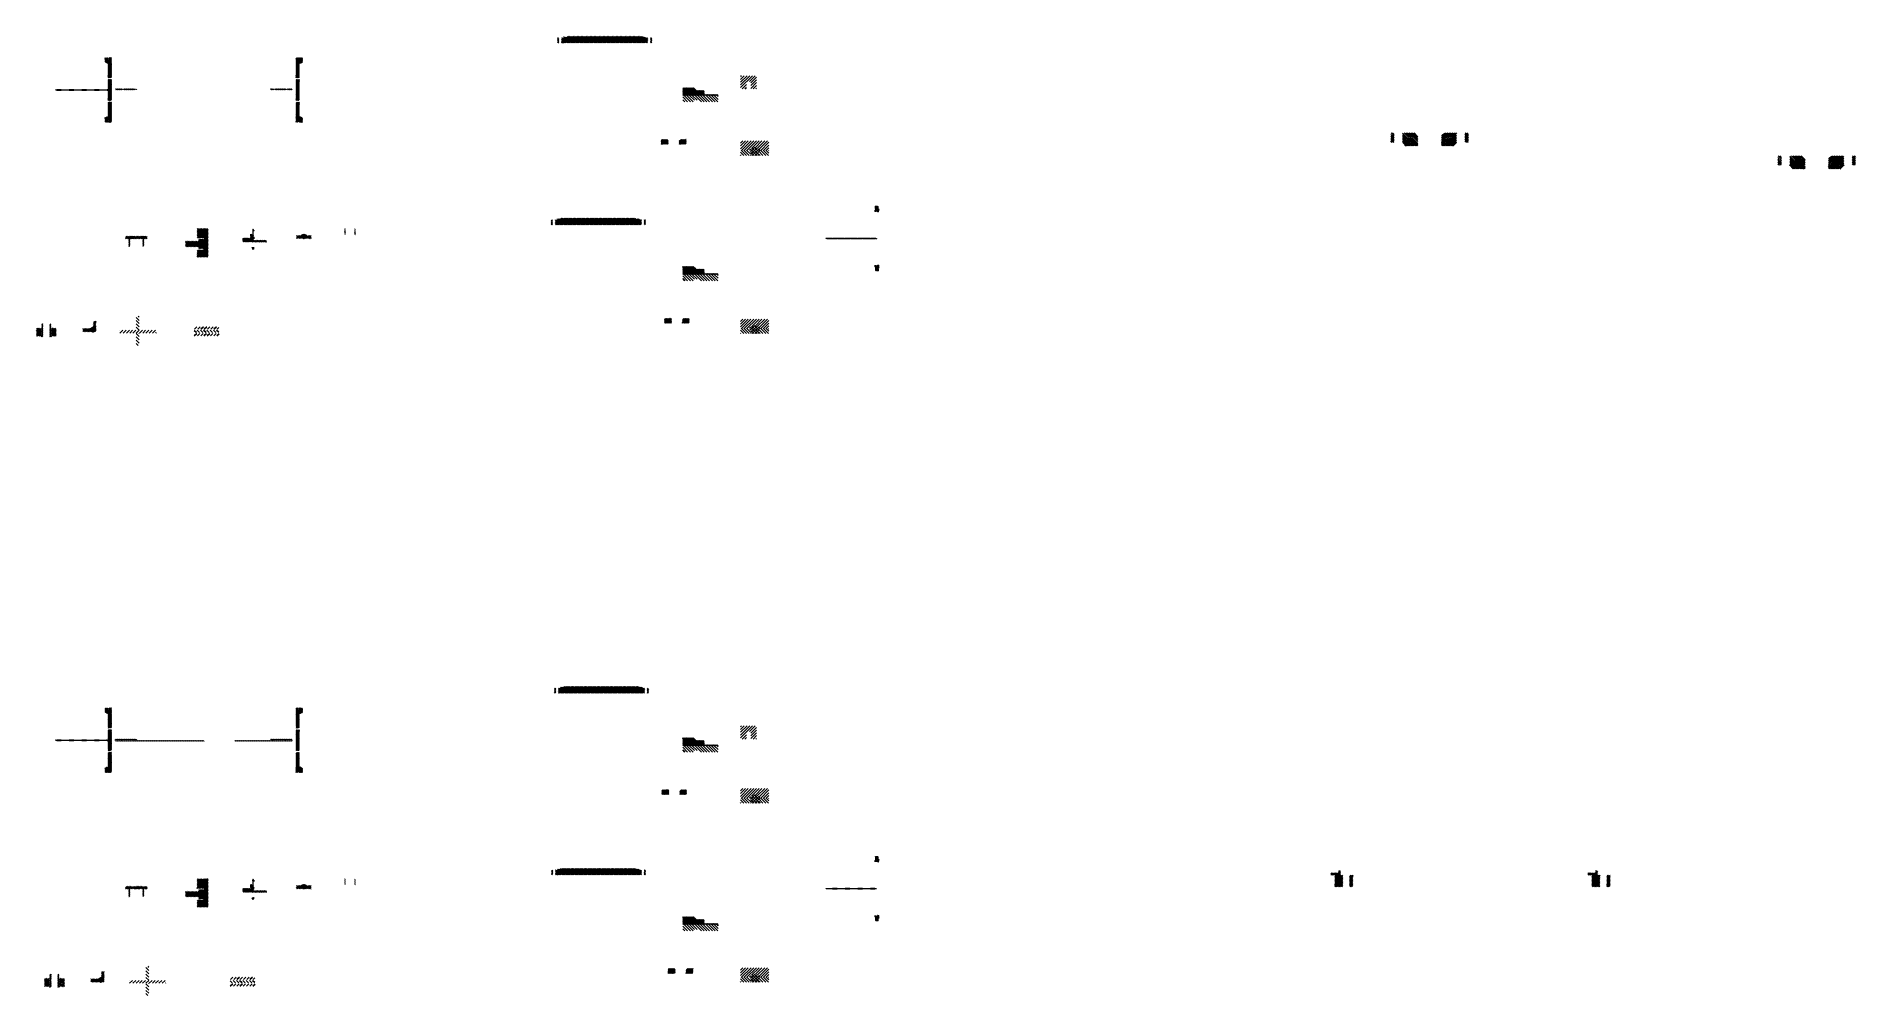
# Model space of a CAD drawing. Extents: x -7284 to 7863, y -3829 to 2899.
# Drawn here: x -735 to 2236, y -1171 to 395 of the extents above; entities that cross this region are included whole.
import ezdxf

# ---------------------------------------------------------------- set-up
doc = ezdxf.new("R2010")
doc.units = 0
doc.header["$LTSCALE"] = 30
for name, color, linetype in [('1', 1, 'CONTINUOUS'), ('5剖面线层', 2, 'CONTINUOUS'), ('hatch', 6, 'CONTINUOUS'), ('剖面线', 6, 'CONTINUOUS')]:
    doc.layers.add(name, color=color, linetype=linetype)
pattern_1 = [(135, (-25513.7119, 2609.71595), (-0.397747564, -0.397747564), [])]
pattern_2 = [(45, (-23713.9723, -397.73876), (-0.265165043, 0.265165043), [])]
pattern_3 = [(45, (-25513.7119, 2609.71595), (-0.397747564, 0.397747564), [])]
pattern_4 = [(45, (-25513.7119, 2609.71595), (-0.530330086, 0.530330086), [])]
pattern_5 = [(135, (8206.05864, -5926.2524), (-0.280633004, -0.280633004), []), (225, (8206.05864, -5926.2524), (0.280633004, -0.280633004), [])]
pattern_6 = [(135, (-3786.0446, 185.8102), (-2.6516504, -2.6516504), [])]
pattern_7 = [(135, (-28930.11081, -1700.04271), (-0.08838834765, -0.08838834765), []), (225, (-28930.11081, -1700.04271), (0.08838834765, -0.08838834765), [])]
pattern_8 = [(135, (-25513.7119, 1548.6836), (-0.397747564, -0.397747564), [])]
pattern_9 = [(45, (-23713.9723, -1458.77113), (-0.265165043, 0.265165043), [])]
pattern_10 = [(45, (-25513.7119, 1548.6836), (-0.397747564, 0.397747564), [])]
pattern_11 = [(45, (-25513.7119, 1548.6836), (-0.530330086, 0.530330086), [])]
pattern_12 = [(135, (8219.2723, -6987.28477), (-0.280633004, -0.280633004), []), (225, (8219.2723, -6987.28477), (0.280633004, -0.280633004), [])]
pattern_13 = [(135, (-3770.294, -875.222), (-2.6516504, -2.6516504), [])]
pattern_14 = [(135, (-28930.11081, -2761.07508), (-0.08838834765, -0.08838834765), []), (225, (-28930.11081, -2761.07508), (0.08838834765, -0.08838834765), [])]
pattern_15 = [(135, (363.631, 28.0365), (-1.3470384, -1.3470384), [])]
pattern_16 = [(135, (995.9218, -9.4415), (-1.3470384, -1.3470384), [])]

msp = doc.modelspace()

# ---------------------------------------------------------------- hatches: boundary and pattern name
at = {"layer": '1'}
h = msp.add_hatch(dxfattribs=at)
h.set_pattern_fill('ANSI31', color=256, style=0)
h.set_pattern_definition([(45, (-712.633, -503.193), (-2.245064, 2.245064), [])])
h.paths.add_polyline_path([(429.636, 207.925), (429.636, 209.988), (438.122, 213.891), (446.609, 209.988), (446.609, 207.925), (461.348, 207.925), (461.348, 224.069), (414.896, 224.069), (414.896, 207.925)])
h = msp.add_hatch(dxfattribs=at)
h.set_pattern_fill('ANSI37', color=256, angle=90, style=0)
h.set_pattern_definition([(135, (-718.217, -503.193), (-2.245064, -2.245064), []), (225, (-718.217, -503.193), (2.245064, -2.245064), [])])
h.paths.add_polyline_path([(438.122, 207.925), (431.848, 207.925), (431.848, 200.357), (438.122, 200.357)])
h.paths.add_polyline_path([(438.122, 213.891), (429.636, 209.988), (429.636, 207.925), (438.122, 207.925)])
h.paths.add_polyline_path([(446.609, 209.988), (438.122, 213.891), (438.122, 207.925), (446.609, 207.925)])
h.paths.add_polyline_path([(444.397, 207.925), (438.122, 207.925), (438.122, 200.357), (444.397, 200.357)])
h = msp.add_hatch(dxfattribs=at)
h.set_pattern_fill('ANSI31', color=256, angle=90, style=0)
h.set_pattern_definition([(135, (-712.633, -503.193), (-2.245064, -2.245064), [])])
h.paths.add_polyline_path([(431.848, 200.357), (431.848, 207.925), (414.896, 207.925), (414.896, 200.357)])
h.paths.add_polyline_path([(461.348, 200.357), (461.348, 207.925), (444.397, 207.925), (444.397, 200.357)])
h = msp.add_hatch(dxfattribs=at)
h.set_pattern_fill('ANSI31', color=256, style=0)
h.set_pattern_definition([(45, (-712.633, -793.9754), (-2.245064, 2.245064), [])])
h.paths.add_polyline_path([(429.636, -82.858), (429.636, -80.794), (438.122, -76.891), (446.609, -80.794), (446.609, -82.858), (461.348, -82.858), (461.348, -66.714), (414.896, -66.714), (414.896, -82.858)])
h = msp.add_hatch(dxfattribs=at)
h.set_pattern_fill('ANSI31', color=256, angle=90, style=0)
h.set_pattern_definition([(135, (-712.633, -793.9754), (-2.245064, -2.245064), [])])
h.paths.add_polyline_path([(431.848, -90.425), (431.848, -82.858), (414.896, -82.858), (414.896, -90.425)])
h.paths.add_polyline_path([(461.348, -90.425), (461.348, -82.858), (444.397, -82.858), (444.397, -90.425)])
h = msp.add_hatch(dxfattribs=at)
h.set_pattern_fill('ANSI37', color=256, angle=90, style=0)
h.set_pattern_definition([(135, (-718.217, -793.9754), (-2.245064, -2.245064), []), (225, (-718.217, -793.9754), (2.245064, -2.245064), [])])
h.paths.add_polyline_path([(438.122, -82.858), (431.848, -82.858), (431.848, -90.425), (438.122, -90.425)])
h.paths.add_polyline_path([(438.122, -76.891), (429.636, -80.794), (429.636, -82.858), (438.122, -82.858)])
h.paths.add_polyline_path([(446.609, -80.794), (438.122, -76.891), (438.122, -82.858), (446.609, -82.858)])
h.paths.add_polyline_path([(444.397, -82.858), (438.122, -82.858), (438.122, -90.425), (444.397, -90.425)])
h = msp.add_hatch(dxfattribs=at)
h.set_pattern_fill('ANSI31', color=256, style=0)
h.set_pattern_definition([(45, (-712.633, -1559.9946), (-2.245064, 2.245064), [])])
h.paths.add_polyline_path([(429.636, -848.877), (429.636, -846.813), (438.122, -842.911), (446.609, -846.813), (446.609, -848.877), (461.348, -848.877), (461.348, -832.733), (414.896, -832.733), (414.896, -848.877)])
h = msp.add_hatch(dxfattribs=at)
h.set_pattern_fill('ANSI31', color=256, angle=90, style=0)
h.set_pattern_definition([(135, (-712.633, -1559.9946), (-2.245064, -2.245064), [])])
h.paths.add_polyline_path([(431.848, -856.444), (431.848, -848.877), (414.896, -848.877), (414.896, -856.444)])
h.paths.add_polyline_path([(461.348, -856.444), (461.348, -848.877), (444.397, -848.877), (444.397, -856.444)])
h = msp.add_hatch(dxfattribs=at)
h.set_pattern_fill('ANSI37', color=256, angle=90, style=0)
h.set_pattern_definition([(135, (-718.217, -1559.9946), (-2.245064, -2.245064), []), (225, (-718.217, -1559.9946), (2.245064, -2.245064), [])])
h.paths.add_polyline_path([(438.122, -848.877), (431.848, -848.877), (431.848, -856.444), (438.122, -856.444)])
h.paths.add_polyline_path([(438.122, -842.911), (429.636, -846.813), (429.636, -848.877), (438.122, -848.877)])
h.paths.add_polyline_path([(446.609, -846.813), (438.122, -842.911), (438.122, -848.877), (446.609, -848.877)])
h.paths.add_polyline_path([(444.397, -848.877), (438.122, -848.877), (438.122, -856.444), (444.397, -856.444)])
h = msp.add_hatch(dxfattribs=at)
h.set_pattern_fill('ANSI31', color=256, style=0)
h.set_pattern_definition([(45, (-712.633, -1852.3352), (-2.245064, 2.245064), [])])
h.paths.add_polyline_path([(429.636, -1141.217), (429.636, -1139.154), (438.122, -1135.251), (446.609, -1139.154), (446.609, -1141.217), (461.348, -1141.217), (461.348, -1125.073), (414.896, -1125.073), (414.896, -1141.217)])
h = msp.add_hatch(dxfattribs=at)
h.set_pattern_fill('ANSI31', color=256, angle=90, style=0)
h.set_pattern_definition([(135, (-712.633, -1852.3352), (-2.245064, -2.245064), [])])
h.paths.add_polyline_path([(431.848, -1148.785), (431.848, -1141.217), (414.896, -1141.217), (414.896, -1148.785)])
h.paths.add_polyline_path([(461.348, -1148.785), (461.348, -1141.217), (444.397, -1141.217), (444.397, -1148.785)])
h = msp.add_hatch(dxfattribs=at)
h.set_pattern_fill('ANSI37', color=256, angle=90, style=0)
h.set_pattern_definition([(135, (-718.217, -1852.3352), (-2.245064, -2.245064), []), (225, (-718.217, -1852.3352), (2.245064, -2.245064), [])])
h.paths.add_polyline_path([(438.122, -1141.217), (431.848, -1141.217), (431.848, -1148.785), (438.122, -1148.785)])
h.paths.add_polyline_path([(438.122, -1135.251), (429.636, -1139.154), (429.636, -1141.217), (438.122, -1141.217)])
h.paths.add_polyline_path([(446.609, -1139.154), (438.122, -1135.251), (438.122, -1141.217), (446.609, -1141.217)])
h.paths.add_polyline_path([(444.397, -1141.217), (438.122, -1141.217), (438.122, -1148.785), (444.397, -1148.785)])
at = {"layer": '5剖面线层'}
h = msp.add_hatch(dxfattribs=at)
h.set_pattern_fill('ANSI31', color=256, scale=10, style=0)
h.set_pattern_definition([(45, (-28930.1108, -1722.8165), (-0.883883476, 0.883883476), [])])
h.paths.add_polyline_path([(118.393, 392.047), (116.268, 392.047), (116.268, 391.547), (118.393, 391.547)])
h.paths.add_polyline_path([(193.143, 394.547), (132.018, 394.547), (131.018, 393.547), (126.018, 393.547), (126.018, 392.047), (122.893, 392.047), (122.893, 391.547), (193.143, 391.547)])
h.paths.add_polyline_path([(260.268, 393.547), (255.268, 393.547), (254.268, 394.547), (193.143, 394.547), (193.143, 391.547), (263.393, 391.547), (263.393, 392.047), (260.268, 392.047)])
h.paths.add_polyline_path([(270.018, 392.047), (267.893, 392.047), (267.893, 391.547), (270.018, 391.547)])
h = msp.add_hatch(dxfattribs=at)
h.set_pattern_fill('ANSI31', color=256, scale=10, angle=90, style=0)
h.set_pattern_definition([(135, (-28930.1108, -1722.8165), (-0.883883476, -0.883883476), [])])
h.paths.add_polyline_path([(118.393, 391.547), (116.268, 391.547), (116.268, 384.047), (118.393, 384.047)])
h.paths.add_polyline_path([(193.143, 391.547), (122.893, 391.547), (122.893, 384.047), (193.143, 384.047)])
h.paths.add_polyline_path([(263.393, 391.547), (193.143, 391.547), (193.143, 384.047), (263.393, 384.047)])
h.paths.add_polyline_path([(270.018, 391.547), (267.893, 391.547), (267.893, 384.047), (270.018, 384.047)])
h = msp.add_hatch(dxfattribs=at)
h.set_pattern_fill('ANSI31', color=256, scale=4.5, style=0)
h.set_pattern_definition(pattern_3)
h.paths.add_polyline_path([(-622.748, 357.146), (-622.748, 352.748), (-622.373, 352.098), (-621.123, 352.098), (-620.401, 350.848), (-617.498, 350.848), (-617.498, 354.286), (-616.748, 354.286), (-616.748, 354.911), (-617.498, 355.661), (-617.498, 357.146)])
h.paths.add_polyline_path([(-617.498, 357.146), (-617.498, 359.598), (-622.748, 359.598), (-622.748, 357.146)])
h.paths.add_polyline_path([(-617.498, 263.348), (-620.401, 263.348), (-621.123, 262.098), (-622.373, 262.098), (-622.748, 261.449), (-622.748, 257.051), (-617.498, 257.051), (-617.498, 258.536), (-616.748, 259.286), (-616.748, 259.911), (-617.498, 259.911)])
h.paths.add_polyline_path([(-617.498, 254.598), (-617.498, 257.051), (-622.748, 257.051), (-622.748, 254.598)])
h = msp.add_hatch(dxfattribs=at)
h.set_pattern_fill('ANSI31', color=256, scale=4.5, angle=90, style=0)
h.set_pattern_definition(pattern_1)
h.paths.add_polyline_path([(-612.373, 359.598), (-616.373, 359.598), (-616.373, 357.146), (-612.373, 357.146)])
h.paths.add_polyline_path([(-612.373, 357.146), (-616.373, 357.146), (-616.373, 354.098), (-617.123, 354.098), (-617.123, 351.161), (-617.623, 350.661), (-617.623, 327.098), (-612.373, 327.098)])
h.paths.add_polyline_path([(-612.373, 323.973), (-617.623, 323.973), (-617.623, 307.098), (-612.373, 307.098)])
h.paths.add_polyline_path([(-612.373, 307.098), (-617.623, 307.098), (-617.623, 290.223), (-612.373, 290.223)])
h.paths.add_polyline_path([(-612.373, 287.098), (-617.623, 287.098), (-617.623, 263.536), (-617.06, 262.973), (-617.123, 262.973), (-617.123, 260.098), (-616.373, 260.098), (-616.373, 257.051), (-612.373, 257.051)])
h.paths.add_polyline_path([(-612.373, 257.051), (-616.373, 257.051), (-616.373, 254.598), (-612.373, 254.598)])
h = msp.add_hatch(dxfattribs=at)
h.set_pattern_fill('ANSI31', color=256, scale=4.5, angle=90, style=0)
h.set_pattern_definition(pattern_1)
h.paths.add_polyline_path([(-310.748, 357.146), (-310.748, 327.098), (-305.498, 327.098), (-305.498, 350.661), (-305.998, 351.161), (-305.998, 354.098), (-306.748, 354.098), (-306.748, 357.146)])
h.paths.add_polyline_path([(-306.748, 357.146), (-306.748, 359.598), (-310.748, 359.598), (-310.748, 357.146)])
h.paths.add_polyline_path([(-305.498, 323.973), (-310.748, 323.973), (-310.748, 307.098), (-305.498, 307.098)])
h.paths.add_polyline_path([(-310.748, 290.223), (-305.498, 290.223), (-305.498, 307.098), (-310.748, 307.098)])
h.paths.add_polyline_path([(-310.748, 257.051), (-306.748, 257.051), (-306.748, 260.098), (-305.998, 260.098), (-305.998, 263.036), (-305.498, 263.536), (-305.498, 287.098), (-310.748, 287.098)])
h.paths.add_polyline_path([(-306.748, 254.598), (-306.748, 257.051), (-310.748, 257.051), (-310.748, 254.598)])
h = msp.add_hatch(dxfattribs=at)
h.set_pattern_fill('ANSI31', color=256, scale=4.5, style=0)
h.set_pattern_definition(pattern_3)
h.paths.add_polyline_path([(-300.373, 357.146), (-305.623, 357.146), (-305.623, 355.661), (-306.373, 354.911), (-306.373, 354.286), (-305.623, 354.286), (-305.623, 350.848), (-302.72, 350.848), (-301.998, 352.098), (-300.748, 352.098), (-300.373, 352.748)])
h.paths.add_polyline_path([(-300.373, 357.146), (-300.373, 359.598), (-305.623, 359.598), (-305.623, 357.146)])
h.paths.add_polyline_path([(-300.373, 261.449), (-300.748, 262.098), (-301.998, 262.098), (-302.72, 263.348), (-305.623, 263.348), (-305.623, 259.911), (-306.373, 259.911), (-306.373, 259.286), (-305.623, 258.536), (-305.623, 257.051), (-300.373, 257.051)])
h.paths.add_polyline_path([(-300.373, 254.598), (-300.373, 257.051), (-305.623, 257.051), (-305.623, 254.598)])
h = msp.add_hatch(color=256, dxfattribs=at)
h.paths.add_polyline_path([(-612.373, 307.765), (-612.373, 307.473), (-612.081, 307.473)])
h.paths.add_polyline_path([(-612.081, 306.723), (-612.373, 306.723), (-612.373, 306.431)])
h = msp.add_hatch(dxfattribs=at)
h.set_pattern_fill('ANSI31', color=256, scale=6, style=0)
h.set_pattern_definition(pattern_4)
h.paths.add_polyline_path([(-570.873, 307.723), (-570.873, 308.723), (-605.873, 308.723), (-605.873, 307.723)])
h = msp.add_hatch(dxfattribs=at)
h.set_pattern_fill('ANSI31', color=256, scale=6, style=0)
h.set_pattern_definition(pattern_4)
h.paths.add_polyline_path([(-317.248, 307.723), (-317.248, 308.723), (-352.248, 308.723), (-352.248, 307.723)])
h = msp.add_hatch(dxfattribs=at)
h.set_pattern_fill('ANSI31', color=256, scale=8, style=0)
h.set_pattern_definition([(45, (-28948.8673, -1722.8165), (-0.70710678, 0.70710678), [])])
h.paths.add_polyline_path([(369.878, 298.124), (369.878, 299.762), (355.849, 299.762), (355.849, 306.497), (343.445, 306.497), (339.086, 310.856), (320.732, 310.856), (320.732, 298.124)])
h.paths.add_polyline_path([(378.665, 298.124), (378.665, 299.762), (369.878, 299.762), (369.878, 298.124)])
h = msp.add_hatch(dxfattribs=at)
h.set_pattern_fill('ANSI31', color=256, scale=8, angle=90, style=0)
h.set_pattern_definition([(135, (-28943.6106, -1722.8165), (-0.70710678, -0.70710678), [])])
h.paths.add_polyline_path([(296.939, 218.56), (296.939, 224.415), (294.976, 226.378), (285.661, 226.378), (285.661, 218.56)])
h.paths.add_polyline_path([(326.24, 218.56), (326.24, 226.378), (316.925, 226.378), (314.962, 224.415), (314.962, 218.56)])
h = msp.add_hatch(dxfattribs=at)
h.set_pattern_fill('ANSI37', color=256, style=0)
h.set_pattern_definition([(45, (-29438.75325, -1722.81654), (-0.08838834765, 0.08838834765), []), (135, (-29438.75325, -1722.81654), (-0.08838834765, -0.08838834765), [])])
h.paths.add_polyline_path([(1502.09, 221.664), (1496.432, 221.664), (1502.09, 215.857)])
h.paths.add_polyline_path([(1584.5, 221.664), (1578.843, 221.664), (1578.843, 215.857)])
h = msp.add_hatch(dxfattribs=at)
h.set_pattern_fill('ANSI31', color=256, scale=10, style=0)
h.set_pattern_definition([(45, (-29438.7533, -1722.8165), (-0.883883476, 0.883883476), [])])
h.paths.add_polyline_path([(1521.278, 215.857), (1521.278, 221.664), (1502.09, 221.664), (1502.09, 215.857)])
h.paths.add_polyline_path([(1578.843, 215.857), (1578.843, 221.664), (1559.654, 221.664), (1559.654, 215.857)])
h = msp.add_hatch(dxfattribs=at)
h.set_pattern_fill('ANSI37', color=256, style=0)
h.set_pattern_definition([(45, (-28806.46248, -1760.2946), (-0.08838834765, 0.08838834765), []), (135, (-28806.46248, -1760.2946), (-0.08838834765, -0.08838834765), [])])
h.paths.add_polyline_path([(2134.381, 184.186), (2128.723, 184.186), (2134.381, 178.379)])
h.paths.add_polyline_path([(2216.791, 184.186), (2211.133, 184.186), (2211.133, 178.379)])
h = msp.add_hatch(dxfattribs=at)
h.set_pattern_fill('ANSI31', color=256, scale=10, style=0)
h.set_pattern_definition([(45, (-28806.4625, -1760.2946), (-0.883883476, 0.883883476), [])])
h.paths.add_polyline_path([(2153.569, 178.379), (2153.569, 184.186), (2134.381, 184.186), (2134.381, 178.379)])
h.paths.add_polyline_path([(2211.133, 178.379), (2211.133, 184.186), (2191.945, 184.186), (2191.945, 178.379)])
h = msp.add_hatch(dxfattribs=at)
h.set_pattern_fill('ANSI31', color=256, scale=10, style=0)
h.set_pattern_definition([(45, (-28939.6312, -1735.6032), (-0.883883476, 0.883883476), [])])
h.paths.add_polyline_path([(108.192, 94.781), (108.192, 95.281), (106.067, 95.281), (106.067, 94.781)])
h.paths.add_polyline_path([(253.192, 94.781), (253.192, 95.281), (250.067, 95.281), (250.067, 96.781), (245.067, 96.781), (244.067, 97.781), (182.942, 97.781), (182.942, 94.781)])
h.paths.add_polyline_path([(259.817, 94.781), (259.817, 95.281), (257.692, 95.281), (257.692, 94.781)])
h.paths.add_polyline_path([(182.942, 94.781), (182.942, 97.781), (121.817, 97.781), (120.817, 96.781), (115.817, 96.781), (115.817, 95.281), (112.692, 95.281), (112.692, 94.781)])
h = msp.add_hatch(dxfattribs=at)
h.set_pattern_fill('ANSI31', color=256, scale=10, angle=90, style=0)
h.set_pattern_definition([(135, (-28939.6312, -1735.6032), (-0.883883476, -0.883883476), [])])
h.paths.add_polyline_path([(108.192, 94.781), (106.067, 94.781), (106.067, 87.281), (108.192, 87.281)])
h.paths.add_polyline_path([(182.942, 87.281), (182.942, 94.781), (112.692, 94.781), (112.692, 87.281)])
h.paths.add_polyline_path([(253.192, 87.281), (253.192, 94.781), (182.942, 94.781), (182.942, 87.281)])
h.paths.add_polyline_path([(259.817, 94.781), (257.692, 94.781), (257.692, 87.281), (259.817, 87.281)])
h = msp.add_hatch(dxfattribs=at)
h.set_pattern_fill('ANSI37', color=256, angle=90, style=0)
h.set_pattern_definition(pattern_7)
h.paths.add_polyline_path([(635.476, 20.052), (634.977, 20.052), (635.476, 19.203)])
h.paths.add_polyline_path([(635.505, 110.451), (634.977, 109.552), (635.505, 109.552)])
h = msp.add_hatch(dxfattribs=at)
h.set_pattern_fill('ANSI31', color=256, scale=3, style=0)
h.set_pattern_definition([(45, (-28930.1108, -1700.0427), (-0.265165043, 0.265165043), [])])
h.paths.add_polyline_path([(640.045, 109.802), (640.045, 112.613), (640.045, 115.073), (635.505, 115.073), (635.505, 110.451), (635.88, 109.802)])
h.paths.add_polyline_path([(637.544, 117.302), (638.032, 115.073), (640.045, 115.073), (640.045, 117.302)])
h.paths.add_polyline_path([(637.544, 117.302), (635.505, 117.302), (635.505, 115.073), (638.032, 115.073)])
h.paths.add_polyline_path([(635.472, 14.53), (640.012, 14.53), (640.013, 16.934), (640.015, 19.746), (635.851, 19.749), (635.475, 19.099)])
h.paths.add_polyline_path([(635.472, 14.53), (635.471, 12.249), (640.01, 12.246), (640.012, 14.53)])
h = msp.add_hatch(dxfattribs=at)
h.set_pattern_fill('ANSI37', color=256, angle=90, style=0)
h.set_pattern_definition(pattern_7)
h.paths.add_polyline_path([(640.045, 109.802), (639.364, 109.802), (639.051, 108.552), (640.045, 108.552)])
h.paths.add_polyline_path([(640.016, 21.05), (639.009, 21.05), (639.335, 19.746), (640.015, 19.746)])
h.paths.add_polyline_path([(639.259, 20.052), (635.851, 20.052), (635.851, 19.749), (639.335, 19.746)])
h.paths.add_polyline_path([(635.851, 20.052), (635.476, 20.052), (635.475, 19.099), (635.851, 19.749)])
h.paths.add_polyline_path([(639.364, 109.802), (635.88, 109.802), (635.88, 109.552), (639.302, 109.552)])
h.paths.add_polyline_path([(635.88, 109.802), (635.505, 110.451), (635.505, 109.552), (635.88, 109.552)])
h = msp.add_hatch(dxfattribs=at)
h.set_pattern_fill('ANSI31', color=256, scale=3, angle=90, style=0)
h.set_pattern_definition([(135, (-28930.1108, -1700.0427), (-0.265165043, -0.265165043), [])])
h.paths.add_polyline_path([(640.727, 21.049), (640.016, 21.05), (640.013, 16.934), (640.724, 16.934), (641.474, 16.932), (641.474, 17.557), (640.724, 17.558)])
h.paths.add_polyline_path([(640.755, 111.989), (641.505, 111.989), (641.505, 112.614), (640.755, 112.613), (640.045, 112.613), (640.045, 108.552), (640.755, 108.552)])
h = msp.add_hatch(dxfattribs=at)
h.set_pattern_fill('ANSI31', color=256, scale=5, style=0)
h.set_pattern_definition([(45, (-28930.1108, -1722.81654), (-0.441941738, 0.441941738), [])])
h.paths.add_polyline_path([(-366.539, 61.594), (-382.175, 61.594), (-382.175, 63.433), (-384.85, 63.433), (-386.625, 65.208), (-397.586, 65.208), (-397.586, 59.261), (-366.539, 59.261)])
h.paths.add_polyline_path([(-359.138, 61.594), (-366.539, 61.594), (-366.539, 59.261), (-359.138, 59.261)])
h.paths.add_polyline_path([(-387.192, 61.996), (-378.442, 61.996), (-378.442, 56.746), (-387.192, 56.746)], flags=9)
h = msp.add_hatch(dxfattribs=at)
h.set_pattern_fill('ANSI37', color=256, style=0)
h.set_pattern_definition([(45, (-28930.11081, -1722.81654), (-0.08838834765, 0.08838834765), []), (135, (-28930.11081, -1722.81654), (-0.08838834765, -0.08838834765), [])])
h.paths.add_polyline_path([(-380.92, 69.254), (-384.85, 71.766), (-384.85, 66.696), (-380.92, 66.696)])
h.paths.add_polyline_path([(-380.92, 76.827), (-379.936, 77.405), (-379.108, 77.405), (-381.218, 79.981), (-381.218, 69.444), (-380.92, 69.254)])
h = msp.add_hatch(dxfattribs=at)
h.set_pattern_fill('ANSI31', color=256, scale=3, angle=90, style=0)
h.set_pattern_definition([(135, (-28930.1108, -1722.81654), (-0.265165043, -0.265165043), [])])
h.paths.add_polyline_path([(-379.789, 66.696), (-384.85, 66.696), (-384.85, 64.973), (-381.816, 64.973), (-381.816, 63.433), (-379.795, 63.433)])
h = msp.add_hatch(dxfattribs=at)
h.set_pattern_fill('ANSI31', color=256, scale=8, style=0)
h.set_pattern_definition([(45, (-28948.8673, -2014.6764), (-0.70710678, 0.70710678), [])])
h.paths.add_polyline_path([(369.878, 6.264), (369.878, 7.902), (355.849, 7.902), (355.849, 14.638), (343.445, 14.638), (339.086, 18.996), (320.732, 18.996), (320.732, 6.264)])
h.paths.add_polyline_path([(378.665, 6.264), (378.665, 7.902), (369.878, 7.902), (369.878, 6.264)])
h = msp.add_hatch(dxfattribs=at)
h.set_pattern_fill('ANSI31', color=256, scale=8, angle=90, style=0)
h.set_pattern_definition([(135, (-28938.4054, -2014.6764), (-0.70710678, -0.70710678), [])])
h.paths.add_polyline_path([(302.144, -73.3), (302.144, -67.445), (300.181, -65.482), (290.866, -65.482), (290.866, -73.3)])
h.paths.add_polyline_path([(331.446, -73.3), (331.446, -65.482), (322.131, -65.482), (320.168, -67.445), (320.168, -73.3)])
h = msp.add_hatch(dxfattribs=at)
h.set_pattern_fill('ANSI31', color=256, scale=10, style=0)
h.set_pattern_definition([(45, (-28935.1087, -2783.8489), (-0.883883476, 0.883883476), [])])
h.paths.add_polyline_path([(113.395, -668.985), (111.27, -668.985), (111.27, -669.485), (113.395, -669.485)])
h.paths.add_polyline_path([(188.145, -666.485), (127.02, -666.485), (126.02, -667.485), (121.02, -667.485), (121.02, -668.985), (117.895, -668.985), (117.895, -669.485), (188.145, -669.485)])
h.paths.add_polyline_path([(255.27, -667.485), (250.27, -667.485), (249.27, -666.485), (188.145, -666.485), (188.145, -669.485), (258.395, -669.485), (258.395, -668.985), (255.27, -668.985)])
h.paths.add_polyline_path([(265.02, -668.985), (262.895, -668.985), (262.895, -669.485), (265.02, -669.485)])
h = msp.add_hatch(dxfattribs=at)
h.set_pattern_fill('ANSI31', color=256, scale=10, angle=90, style=0)
h.set_pattern_definition([(135, (-28935.1087, -2783.8489), (-0.883883476, -0.883883476), [])])
h.paths.add_polyline_path([(113.395, -669.485), (111.27, -669.485), (111.27, -676.985), (113.395, -676.985)])
h.paths.add_polyline_path([(188.145, -669.485), (117.895, -669.485), (117.895, -676.985), (188.145, -676.985)])
h.paths.add_polyline_path([(258.395, -669.485), (188.145, -669.485), (188.145, -676.985), (258.395, -676.985)])
h.paths.add_polyline_path([(265.02, -669.485), (262.895, -669.485), (262.895, -676.985), (265.02, -676.985)])
h = msp.add_hatch(dxfattribs=at)
h.set_pattern_fill('ANSI31', color=256, scale=4.5, style=0)
h.set_pattern_definition(pattern_10)
h.paths.add_polyline_path([(-622.748, -703.886), (-622.748, -708.284), (-622.373, -708.934), (-621.123, -708.934), (-620.401, -710.184), (-617.498, -710.184), (-617.498, -706.747), (-616.748, -706.747), (-616.748, -706.122), (-617.498, -705.372), (-617.498, -703.886)])
h.paths.add_polyline_path([(-617.498, -703.886), (-617.498, -701.434), (-622.748, -701.434), (-622.748, -703.886)])
h.paths.add_polyline_path([(-617.498, -797.684), (-620.401, -797.684), (-621.123, -798.934), (-622.373, -798.934), (-622.748, -799.584), (-622.748, -803.982), (-617.498, -803.982), (-617.498, -802.497), (-616.748, -801.747), (-616.748, -801.122), (-617.498, -801.122)])
h.paths.add_polyline_path([(-617.498, -806.434), (-617.498, -803.982), (-622.748, -803.982), (-622.748, -806.434)])
h = msp.add_hatch(dxfattribs=at)
h.set_pattern_fill('ANSI31', color=256, scale=4.5, angle=90, style=0)
h.set_pattern_definition(pattern_8)
h.paths.add_polyline_path([(-612.373, -701.434), (-616.373, -701.434), (-616.373, -703.886), (-612.373, -703.886)])
h.paths.add_polyline_path([(-612.373, -703.886), (-616.373, -703.886), (-616.373, -706.934), (-617.123, -706.934), (-617.123, -709.872), (-617.623, -710.372), (-617.623, -733.934), (-612.373, -733.934)])
h.paths.add_polyline_path([(-612.373, -737.059), (-617.623, -737.059), (-617.623, -753.934), (-612.373, -753.934)])
h.paths.add_polyline_path([(-612.373, -753.934), (-617.623, -753.934), (-617.623, -770.809), (-612.373, -770.809)])
h.paths.add_polyline_path([(-612.373, -773.934), (-617.623, -773.934), (-617.623, -797.497), (-617.06, -798.059), (-617.123, -798.059), (-617.123, -800.934), (-616.373, -800.934), (-616.373, -803.982), (-612.373, -803.982)])
h.paths.add_polyline_path([(-612.373, -803.982), (-616.373, -803.982), (-616.373, -806.434), (-612.373, -806.434)])
h = msp.add_hatch(dxfattribs=at)
h.set_pattern_fill('ANSI31', color=256, scale=4.5, angle=90, style=0)
h.set_pattern_definition(pattern_8)
h.paths.add_polyline_path([(-310.748, -703.886), (-310.748, -733.934), (-305.498, -733.934), (-305.498, -710.372), (-305.998, -709.872), (-305.998, -706.934), (-306.748, -706.934), (-306.748, -703.886)])
h.paths.add_polyline_path([(-306.748, -703.886), (-306.748, -701.434), (-310.748, -701.434), (-310.748, -703.886)])
h.paths.add_polyline_path([(-305.498, -737.059), (-310.748, -737.059), (-310.748, -753.934), (-305.498, -753.934)])
h.paths.add_polyline_path([(-310.748, -770.809), (-305.498, -770.809), (-305.498, -753.934), (-310.748, -753.934)])
h.paths.add_polyline_path([(-310.748, -803.982), (-306.748, -803.982), (-306.748, -800.934), (-305.998, -800.934), (-305.998, -797.997), (-305.498, -797.497), (-305.498, -773.934), (-310.748, -773.934)])
h.paths.add_polyline_path([(-306.748, -806.434), (-306.748, -803.982), (-310.748, -803.982), (-310.748, -806.434)])
h = msp.add_hatch(dxfattribs=at)
h.set_pattern_fill('ANSI31', color=256, scale=4.5, style=0)
h.set_pattern_definition(pattern_10)
h.paths.add_polyline_path([(-300.373, -703.886), (-305.623, -703.886), (-305.623, -705.372), (-306.373, -706.122), (-306.373, -706.747), (-305.623, -706.747), (-305.623, -710.184), (-302.72, -710.184), (-301.998, -708.934), (-300.748, -708.934), (-300.373, -708.284)])
h.paths.add_polyline_path([(-300.373, -703.886), (-300.373, -701.434), (-305.623, -701.434), (-305.623, -703.886)])
h.paths.add_polyline_path([(-300.373, -799.584), (-300.748, -798.934), (-301.998, -798.934), (-302.72, -797.684), (-305.623, -797.684), (-305.623, -801.122), (-306.373, -801.122), (-306.373, -801.747), (-305.623, -802.497), (-305.623, -803.982), (-300.373, -803.982)])
h.paths.add_polyline_path([(-300.373, -806.434), (-300.373, -803.982), (-305.623, -803.982), (-305.623, -806.434)])
h = msp.add_hatch(color=256, dxfattribs=at)
h.paths.add_polyline_path([(-612.373, -753.014), (-612.373, -753.559), (-611.829, -753.559)])
h.paths.add_polyline_path([(-611.829, -754.309), (-612.373, -754.309), (-612.373, -754.854)])
h = msp.add_hatch(dxfattribs=at)
h.set_pattern_fill('ANSI31', color=256, scale=6, style=0)
h.set_pattern_definition(pattern_11)
h.paths.add_polyline_path([(-570.873, -753.309), (-570.873, -752.309), (-605.873, -752.309), (-605.873, -753.309)])
h = msp.add_hatch(dxfattribs=at)
h.set_pattern_fill('ANSI31', color=256, scale=6, style=0)
h.set_pattern_definition(pattern_11)
h.paths.add_polyline_path([(-410.325, -754.559), (-410.51, -755.559), (-317.248, -755.559), (-317.248, -754.559)])
h.paths.add_polyline_path([(-461.01, -755.559), (-461.007, -755.448), (-460.993, -755.166), (-460.977, -754.884), (-460.957, -754.603), (-460.953, -754.559), (-605.873, -754.559), (-605.873, -755.559)])
h = msp.add_hatch(dxfattribs=at)
h.set_pattern_fill('ANSI31', color=256, scale=6, style=0)
h.set_pattern_definition(pattern_11)
h.paths.add_polyline_path([(-317.248, -753.309), (-317.248, -752.309), (-352.248, -752.309), (-352.248, -753.309)])
h = msp.add_hatch(dxfattribs=at)
h.set_pattern_fill('ANSI31', color=256, scale=8, style=0)
h.set_pattern_definition([(45, (-28948.8673, -2783.8489), (-0.70710678, 0.70710678), [])])
h.paths.add_polyline_path([(369.878, -762.908), (369.878, -761.271), (355.849, -761.271), (355.849, -754.535), (343.445, -754.535), (339.086, -750.176), (320.732, -750.176), (320.732, -762.908)])
h.paths.add_polyline_path([(378.665, -762.908), (378.665, -761.271), (369.878, -761.271), (369.878, -762.908)])
h = msp.add_hatch(dxfattribs=at)
h.set_pattern_fill('ANSI31', color=256, scale=8, angle=90, style=0)
h.set_pattern_definition([(135, (-28942.7334, -2783.8489), (-0.70710678, -0.70710678), [])])
h.paths.add_polyline_path([(297.816, -842.473), (297.816, -836.617), (295.853, -834.654), (286.538, -834.654), (286.538, -842.473)])
h.paths.add_polyline_path([(327.118, -842.473), (327.118, -834.654), (317.803, -834.654), (315.84, -836.617), (315.84, -842.473)])
h = msp.add_hatch(dxfattribs=at)
h.set_pattern_fill('ANSI37', color=256, angle=90, style=0)
h.set_pattern_definition(pattern_14)
h.paths.add_polyline_path([(635.476, -1040.981), (634.977, -1040.981), (635.476, -1041.829)])
h.paths.add_polyline_path([(635.505, -950.581), (634.977, -951.481), (635.505, -951.481)])
h = msp.add_hatch(dxfattribs=at)
h.set_pattern_fill('ANSI31', color=256, scale=3, style=0)
h.set_pattern_definition([(45, (-28930.1108, -2761.07508), (-0.265165043, 0.265165043), [])])
h.paths.add_polyline_path([(640.045, -951.231), (640.045, -948.419), (640.045, -945.959), (635.505, -945.959), (635.505, -950.581), (635.88, -951.231)])
h.paths.add_polyline_path([(637.544, -943.731), (638.032, -945.959), (640.045, -945.959), (640.045, -943.731)])
h.paths.add_polyline_path([(637.544, -943.731), (635.505, -943.731), (635.505, -945.959), (638.032, -945.959)])
h.paths.add_polyline_path([(635.472, -1046.502), (640.012, -1046.502), (640.013, -1044.098), (640.015, -1041.287), (635.851, -1041.284), (635.475, -1041.933)])
h.paths.add_polyline_path([(635.472, -1046.502), (635.471, -1048.784), (640.01, -1048.787), (640.012, -1046.502)])
h = msp.add_hatch(dxfattribs=at)
h.set_pattern_fill('ANSI37', color=256, angle=90, style=0)
h.set_pattern_definition(pattern_14)
h.paths.add_polyline_path([(640.045, -951.231), (639.364, -951.231), (639.051, -952.481), (640.045, -952.481)])
h.paths.add_polyline_path([(640.016, -1039.983), (639.009, -1039.983), (639.335, -1041.286), (640.015, -1041.287)])
h.paths.add_polyline_path([(639.259, -1040.981), (635.851, -1040.981), (635.851, -1041.284), (639.335, -1041.286)])
h.paths.add_polyline_path([(635.851, -1040.981), (635.476, -1040.981), (635.475, -1041.933), (635.851, -1041.284)])
h.paths.add_polyline_path([(639.364, -951.231), (635.88, -951.231), (635.88, -951.481), (639.302, -951.481)])
h.paths.add_polyline_path([(635.88, -951.231), (635.505, -950.581), (635.505, -951.481), (635.88, -951.481)])
h = msp.add_hatch(dxfattribs=at)
h.set_pattern_fill('ANSI31', color=256, scale=3, angle=90, style=0)
h.set_pattern_definition([(135, (-28930.1108, -2761.07508), (-0.265165043, -0.265165043), [])])
h.paths.add_polyline_path([(640.727, -1039.983), (640.016, -1039.983), (640.013, -1044.098), (640.724, -1044.098), (641.474, -1044.1), (641.474, -1043.475), (640.724, -1043.474)])
h.paths.add_polyline_path([(640.755, -949.043), (641.505, -949.043), (641.505, -948.418), (640.755, -948.419), (640.045, -948.419), (640.045, -952.481), (640.755, -952.481)])
h = msp.add_hatch(dxfattribs=at)
h.set_pattern_fill('ANSI31', color=256, scale=10, style=0)
h.set_pattern_definition([(45, (-28939.3692, -2796.6355), (-0.883883476, 0.883883476), [])])
h.paths.add_polyline_path([(108.454, -966.252), (108.454, -965.752), (106.329, -965.752), (106.329, -966.252)])
h.paths.add_polyline_path([(253.454, -966.252), (253.454, -965.752), (250.329, -965.752), (250.329, -964.252), (245.329, -964.252), (244.329, -963.252), (183.204, -963.252), (183.204, -966.252)])
h.paths.add_polyline_path([(260.079, -966.252), (260.079, -965.752), (257.954, -965.752), (257.954, -966.252)])
h.paths.add_polyline_path([(183.204, -966.252), (183.204, -963.252), (122.079, -963.252), (121.079, -964.252), (116.079, -964.252), (116.079, -965.752), (112.954, -965.752), (112.954, -966.252)])
h = msp.add_hatch(dxfattribs=at)
h.set_pattern_fill('ANSI31', color=256, scale=10, angle=90, style=0)
h.set_pattern_definition([(135, (-28939.3692, -2796.6355), (-0.883883476, -0.883883476), [])])
h.paths.add_polyline_path([(108.454, -966.252), (106.329, -966.252), (106.329, -973.752), (108.454, -973.752)])
h.paths.add_polyline_path([(183.204, -973.752), (183.204, -966.252), (112.954, -966.252), (112.954, -973.752)])
h.paths.add_polyline_path([(253.454, -973.752), (253.454, -966.252), (183.204, -966.252), (183.204, -973.752)])
h.paths.add_polyline_path([(260.079, -966.252), (257.954, -966.252), (257.954, -973.752), (260.079, -973.752)])
h = msp.add_hatch(dxfattribs=at)
h.set_pattern_fill('ANSI31', color=256, scale=12.48, style=0)
h.set_pattern_definition([(45, (-45934.2258, -3797.816), (-1.10308658, 1.10308658), [])])
h.paths.add_polyline_path([(1394.872, -974.161), (1394.872, -966.673), (1391.752, -966.673), (1391.752, -970.417), (1379.272, -970.417), (1379.272, -974.161)])
h = msp.add_hatch(dxfattribs=at)
h.set_pattern_fill('ANSI31', color=256, scale=12.48, angle=90, style=0)
h.set_pattern_definition([(135, (-45934.2258, -3797.816), (-1.10308658, -1.10308658), [])])
h.paths.add_polyline_path([(1388.632, -974.161), (1385.512, -974.161), (1385.512, -979.777), (1388.632, -979.777)])
h.paths.add_polyline_path([(1390.504, -974.161), (1388.632, -974.161), (1388.632, -979.777), (1390.504, -979.777)])
h.paths.add_polyline_path([(1390.504, -979.777), (1392.376, -979.777), (1392.376, -974.161), (1390.504, -974.161)])
h.paths.add_polyline_path([(1398.616, -979.777), (1398.616, -974.161), (1392.376, -974.161), (1392.376, -979.777)])
h.paths.add_polyline_path([(1388.632, -981.649), (1388.632, -979.777), (1385.512, -979.777), (1385.512, -981.649)])
h.paths.add_polyline_path([(1388.632, -981.649), (1390.504, -981.649), (1388.632, -979.777)])
h.paths.add_polyline_path([(1390.504, -981.649), (1390.504, -979.777), (1388.632, -979.777)])
h.paths.add_polyline_path([(1390.504, -979.777), (1390.504, -981.649), (1392.376, -979.777)])
h.paths.add_polyline_path([(1392.376, -979.777), (1390.504, -981.649), (1392.376, -981.649)], flags=17)
h.paths.add_polyline_path([(1398.616, -981.649), (1398.616, -979.777), (1392.376, -979.777), (1392.376, -981.649)])
h.paths.add_polyline_path([(1388.632, -983.521), (1388.632, -981.649), (1385.512, -981.649), (1385.512, -983.521)])
h.paths.add_polyline_path([(1390.504, -981.649), (1388.632, -981.649), (1388.632, -983.521)])
h.paths.add_polyline_path([(1388.632, -983.521), (1390.504, -983.521), (1390.504, -981.649)], flags=17)
h.paths.add_polyline_path([(1390.504, -981.649), (1390.504, -983.521), (1392.376, -983.521)])
h.paths.add_polyline_path([(1392.376, -983.521), (1392.376, -981.649), (1390.504, -981.649)], flags=17)
h.paths.add_polyline_path([(1398.616, -983.521), (1398.616, -981.649), (1392.376, -981.649), (1392.376, -983.521)])
h.paths.add_polyline_path([(1385.512, -983.521), (1385.512, -992.881), (1398.616, -992.881), (1398.616, -983.521), (1392.376, -983.521), (1392.376, -985.343), (1390.504, -986.859), (1388.632, -985.343), (1388.632, -983.521)])
h.paths.add_polyline_path([(1390.504, -985.343), (1390.504, -983.521), (1388.632, -983.521), (1388.632, -985.343)], flags=17)
h.paths.add_polyline_path([(1392.376, -985.343), (1392.376, -983.521), (1390.504, -983.521), (1390.504, -985.343)], flags=17)
h.paths.add_polyline_path([(1390.504, -985.343), (1388.632, -985.343), (1390.504, -986.859)], flags=17)
h.paths.add_polyline_path([(1392.376, -985.343), (1390.504, -985.343), (1390.504, -986.859)], flags=17)
h.paths.add_polyline_path([(1415.152, -978.529), (1415.152, -974.161), (1409.848, -974.161), (1409.848, -978.529)])
h.paths.add_polyline_path([(1415.152, -979.153), (1415.152, -978.529), (1409.848, -978.529), (1409.848, -979.153)])
h.paths.add_polyline_path([(1409.848, -979.153), (1409.848, -981.649), (1415.152, -981.649), (1415.152, -979.153)])
h.paths.add_polyline_path([(1409.848, -981.649), (1409.848, -984.145), (1415.152, -984.145), (1415.152, -981.649)])
h.paths.add_polyline_path([(1409.848, -984.145), (1409.848, -984.769), (1415.152, -984.769), (1415.152, -984.145)])
h.paths.add_polyline_path([(1409.848, -984.769), (1409.848, -992.881), (1415.152, -992.881), (1415.152, -984.769)])
h = msp.add_hatch(dxfattribs=at)
h.set_pattern_fill('ANSI31', color=256, scale=12.48, style=0)
h.set_pattern_definition([(45, (-45514.2258, -3797.816), (-1.10308658, 1.10308658), [])])
h.paths.add_polyline_path([(1814.872, -974.161), (1814.872, -966.673), (1811.752, -966.673), (1811.752, -970.417), (1799.272, -970.417), (1799.272, -974.161)])
h = msp.add_hatch(dxfattribs=at)
h.set_pattern_fill('ANSI31', color=256, scale=12.48, angle=90, style=0)
h.set_pattern_definition([(135, (-45514.2258, -3797.816), (-1.10308658, -1.10308658), [])])
h.paths.add_polyline_path([(1808.632, -974.161), (1805.512, -974.161), (1805.512, -979.777), (1808.632, -979.777)])
h.paths.add_polyline_path([(1810.504, -974.161), (1808.632, -974.161), (1808.632, -979.777), (1810.504, -979.777)])
h.paths.add_polyline_path([(1810.504, -979.777), (1812.376, -979.777), (1812.376, -974.161), (1810.504, -974.161)])
h.paths.add_polyline_path([(1818.616, -979.777), (1818.616, -974.161), (1812.376, -974.161), (1812.376, -979.777)])
h.paths.add_polyline_path([(1808.632, -981.649), (1808.632, -979.777), (1805.512, -979.777), (1805.512, -981.649)])
h.paths.add_polyline_path([(1808.632, -981.649), (1810.504, -981.649), (1808.632, -979.777)])
h.paths.add_polyline_path([(1810.504, -981.649), (1810.504, -979.777), (1808.632, -979.777)])
h.paths.add_polyline_path([(1810.504, -979.777), (1810.504, -981.649), (1812.376, -979.777)])
h.paths.add_polyline_path([(1812.376, -979.777), (1810.504, -981.649), (1812.376, -981.649)], flags=17)
h.paths.add_polyline_path([(1818.616, -981.649), (1818.616, -979.777), (1812.376, -979.777), (1812.376, -981.649)])
h.paths.add_polyline_path([(1808.632, -983.521), (1808.632, -981.649), (1805.512, -981.649), (1805.512, -983.521)])
h.paths.add_polyline_path([(1810.504, -981.649), (1808.632, -981.649), (1808.632, -983.521)])
h.paths.add_polyline_path([(1808.632, -983.521), (1810.504, -983.521), (1810.504, -981.649)], flags=17)
h.paths.add_polyline_path([(1810.504, -981.649), (1810.504, -983.521), (1812.376, -983.521)])
h.paths.add_polyline_path([(1812.376, -983.521), (1812.376, -981.649), (1810.504, -981.649)], flags=17)
h.paths.add_polyline_path([(1818.616, -983.521), (1818.616, -981.649), (1812.376, -981.649), (1812.376, -983.521)])
h.paths.add_polyline_path([(1805.512, -983.521), (1805.512, -992.881), (1818.616, -992.881), (1818.616, -983.521), (1812.376, -983.521), (1812.376, -985.343), (1810.504, -986.859), (1808.632, -985.343), (1808.632, -983.521)])
h.paths.add_polyline_path([(1810.504, -985.343), (1810.504, -983.521), (1808.632, -983.521), (1808.632, -985.343)], flags=17)
h.paths.add_polyline_path([(1812.376, -985.343), (1812.376, -983.521), (1810.504, -983.521), (1810.504, -985.343)], flags=17)
h.paths.add_polyline_path([(1810.504, -985.343), (1808.632, -985.343), (1810.504, -986.859)], flags=17)
h.paths.add_polyline_path([(1812.376, -985.343), (1810.504, -985.343), (1810.504, -986.859)], flags=17)
h.paths.add_polyline_path([(1835.152, -978.529), (1835.152, -974.161), (1829.848, -974.161), (1829.848, -978.529)])
h.paths.add_polyline_path([(1835.152, -979.153), (1835.152, -978.529), (1829.848, -978.529), (1829.848, -979.153)])
h.paths.add_polyline_path([(1829.848, -979.153), (1829.848, -981.649), (1835.152, -981.649), (1835.152, -979.153)])
h.paths.add_polyline_path([(1829.848, -981.649), (1829.848, -984.145), (1835.152, -984.145), (1835.152, -981.649)])
h.paths.add_polyline_path([(1829.848, -984.145), (1829.848, -984.769), (1835.152, -984.769), (1835.152, -984.145)])
h.paths.add_polyline_path([(1829.848, -984.769), (1829.848, -992.881), (1835.152, -992.881), (1835.152, -984.769)])
h = msp.add_hatch(dxfattribs=at)
h.set_pattern_fill('ANSI31', color=256, scale=5, style=0)
h.set_pattern_definition([(45, (-28930.1108, -2783.8489), (-0.441941738, 0.441941738), [])])
h.paths.add_polyline_path([(-366.539, -999.438), (-382.175, -999.438), (-382.175, -997.599), (-384.85, -997.599), (-386.625, -995.825), (-397.586, -995.825), (-397.586, -1001.772), (-366.539, -1001.772)])
h.paths.add_polyline_path([(-359.138, -999.438), (-366.539, -999.438), (-366.539, -1001.772), (-359.138, -1001.772)])
h.paths.add_polyline_path([(-387.192, -999.036), (-378.442, -999.036), (-378.442, -1004.286), (-387.192, -1004.286)], flags=9)
h = msp.add_hatch(dxfattribs=at)
h.set_pattern_fill('ANSI37', color=256, style=0)
h.set_pattern_definition([(45, (-28930.11081, -2783.8489), (-0.08838834765, 0.08838834765), []), (135, (-28930.11081, -2783.8489), (-0.08838834765, -0.08838834765), [])])
h.paths.add_polyline_path([(-380.92, -991.779), (-384.85, -989.267), (-384.85, -994.336), (-380.92, -994.336)])
h.paths.add_polyline_path([(-380.92, -984.205), (-379.936, -983.627), (-379.108, -983.627), (-381.218, -981.052), (-381.218, -991.588), (-380.92, -991.779)])
h = msp.add_hatch(dxfattribs=at)
h.set_pattern_fill('ANSI31', color=256, scale=3, angle=90, style=0)
h.set_pattern_definition([(135, (-28930.1108, -2783.8489), (-0.265165043, -0.265165043), [])])
h.paths.add_polyline_path([(-379.789, -994.336), (-384.85, -994.336), (-384.85, -996.06), (-381.816, -996.06), (-381.816, -997.599), (-379.795, -997.599)])
h = msp.add_hatch(dxfattribs=at)
h.set_pattern_fill('ANSI31', color=256, scale=8, style=0)
h.set_pattern_definition([(45, (-28948.8673, -3075.7088), (-0.70710678, 0.70710678), [])])
h.paths.add_polyline_path([(369.878, -1054.768), (369.878, -1053.131), (355.849, -1053.131), (355.849, -1046.395), (343.445, -1046.395), (339.086, -1042.036), (320.732, -1042.036), (320.732, -1054.768)])
h.paths.add_polyline_path([(378.665, -1054.768), (378.665, -1053.131), (369.878, -1053.131), (369.878, -1054.768)])
h = msp.add_hatch(dxfattribs=at)
h.set_pattern_fill('ANSI31', color=256, scale=8, angle=90, style=0)
h.set_pattern_definition([(135, (-28932.437, -3075.7088), (-0.70710678, -0.70710678), [])])
h.paths.add_polyline_path([(308.112, -1134.333), (308.112, -1128.477), (306.149, -1126.514), (296.834, -1126.514), (296.834, -1134.333)])
h.paths.add_polyline_path([(337.414, -1134.333), (337.414, -1126.514), (328.099, -1126.514), (326.136, -1128.477), (326.136, -1134.333)])
at = {"layer": 'hatch'}
h = msp.add_hatch(dxfattribs=at)
h.set_pattern_fill('ANSI31', color=256, scale=30, style=0)
h.set_pattern_definition([(45, (-3786.0446, 185.8102), (-2.6516504, 2.6516504), [])])
h.paths.add_polyline_path([(-568.023, -89.509), (-539.044, -89.509), (-539.044, -84.709), (-568.023, -84.709), (-599, -84.709), (-599, -89.509)])
h = msp.add_hatch(dxfattribs=at)
h.set_pattern_fill('ANSI31', color=256, scale=30, angle=90, style=0)
h.set_pattern_definition(pattern_6)
h.paths.add_polyline_path([(-571.716, -84.709), (-568.023, -84.709), (-566.916, -84.709), (-566.916, -61.942), (-571.716, -61.948)])
h = msp.add_hatch(dxfattribs=at)
h.set_pattern_fill('ANSI31', color=256, scale=30, style=0)
h.set_pattern_definition([(45, (-3598.8545, 273.4493), (-2.6516504, 2.6516504), [])])
edge = h.paths.add_edge_path()
edge.add_arc((-476.999, -86.783), 40.697, 349.380345, 355.066393)
edge.add_line((-436.453, -90.283), (-476.999, -90.283))
edge.add_line((-476.999, -90.283), (-476.999, -94.283))
edge.add_line((-476.999, -94.283), (-436.999, -94.283))
edge = h.paths.add_edge_path()
edge.add_arc((-476.999, -86.783), 40.697, 4.933607, 10.619655)
edge.add_line((-436.999, -79.283), (-476.999, -79.283))
edge.add_line((-476.999, -79.283), (-476.999, -83.283))
edge.add_line((-476.999, -83.283), (-436.453, -83.283))
h = msp.add_hatch(dxfattribs=at)
h.set_pattern_fill('ANSI31', color=256, scale=30, angle=90, style=0)
h.set_pattern_definition([(135, (-3598.8545, 273.4493), (-2.6516504, -2.6516504), [])])
h.paths.add_polyline_path([(-436.999, -86.783), (-436.999, -84.783), (-476.999, -84.783), (-476.999, -86.783)])
h.paths.add_polyline_path([(-476.999, -86.783), (-476.999, -88.783), (-436.999, -88.783), (-436.999, -86.783)])
h = msp.add_hatch(dxfattribs=at)
h.set_pattern_fill('ANSI31', color=256, scale=30, angle=90, style=0)
h.set_pattern_definition(pattern_6)
h.paths.add_polyline_path([(-571.716, -109.57), (-566.916, -109.57), (-566.916, -89.509), (-568.023, -89.509), (-571.716, -89.509)])
h = msp.add_hatch(dxfattribs=at)
h.set_pattern_fill('ANSI31', color=256, scale=30, angle=90, style=0)
h.set_pattern_definition(pattern_13)
h.paths.add_polyline_path([(-555.965, -1145.741), (-552.273, -1145.741), (-551.165, -1145.741), (-551.165, -1122.974), (-555.965, -1122.98)])
h = msp.add_hatch(dxfattribs=at)
h.set_pattern_fill('ANSI31', color=256, scale=30, style=0)
h.set_pattern_definition([(45, (-3770.294, -875.222), (-2.6516504, 2.6516504), [])])
h.paths.add_polyline_path([(-552.273, -1150.541), (-523.294, -1150.541), (-523.294, -1145.741), (-552.273, -1145.741), (-583.25, -1145.741), (-583.25, -1150.541)])
h = msp.add_hatch(dxfattribs=at)
h.set_pattern_fill('ANSI31', color=256, scale=30, angle=90, style=0)
h.set_pattern_definition(pattern_13)
h.paths.add_polyline_path([(-555.965, -1170.602), (-551.165, -1170.602), (-551.165, -1150.541), (-552.273, -1150.541), (-555.965, -1150.541)])
h = msp.add_hatch(dxfattribs=at)
h.set_pattern_fill('ANSI31', color=256, scale=30, style=0)
h.set_pattern_definition([(45, (-3540.0975, -787.583), (-2.6516504, 2.6516504), [])])
edge = h.paths.add_edge_path()
edge.add_arc((-418.242, -1147.816), 40.697, 349.380345, 355.066393)
edge.add_line((-377.696, -1151.316), (-418.242, -1151.316))
edge.add_line((-418.242, -1151.316), (-418.242, -1155.316))
edge.add_line((-418.242, -1155.316), (-378.242, -1155.316))
edge = h.paths.add_edge_path()
edge.add_arc((-418.242, -1147.816), 40.697, 4.933607, 10.619655)
edge.add_line((-378.242, -1140.316), (-418.242, -1140.316))
edge.add_line((-418.242, -1140.316), (-418.242, -1144.316))
edge.add_line((-418.242, -1144.316), (-377.696, -1144.316))
h = msp.add_hatch(dxfattribs=at)
h.set_pattern_fill('ANSI31', color=256, scale=30, angle=90, style=0)
h.set_pattern_definition([(135, (-3540.0975, -787.583), (-2.6516504, -2.6516504), [])])
h.paths.add_polyline_path([(-378.242, -1147.816), (-378.242, -1145.816), (-418.242, -1145.816), (-418.242, -1147.816)])
h.paths.add_polyline_path([(-418.242, -1147.816), (-418.242, -1149.816), (-378.242, -1149.816), (-378.242, -1147.816)])
at = {"layer": '剖面线'}
h = msp.add_hatch(dxfattribs=at)
h.set_pattern_fill('ANSI31', color=256, angle=-179.932463, style=0)
h.set_pattern_definition([(225.067537, (-8084.886, 9839.9545), (2.2477088, -2.2424161), [])])
h.paths.add_polyline_path([(415.279, 308.81), (424.238, 308.821), (424.209, 319.999), (424.624, 320), (424.623, 320.328), (428.284, 321.739), (431.951, 320.342), (431.951, 320.014), (432.366, 320.015), (432.379, 308.831), (441.339, 308.841), (441.313, 330.489), (421.848, 330.466), (415.253, 330.459)])
h.paths.add_polyline_path([(424.238, 308.821), (424.242, 308.821), (424.651, 309.534), (424.624, 320), (424.209, 319.999)], flags=17)
h.paths.add_polyline_path([(431.964, 309.548), (432.379, 308.831), (432.366, 320.015), (431.951, 320.014)], flags=17)
h = msp.add_hatch(dxfattribs=at)
h.set_pattern_fill('ANSI31', color=256, scale=3, style=0)
h.set_pattern_definition(pattern_2)
edge = h.paths.add_edge_path()
edge.add_line((-681.718, 307.098), (-681.718, 307.473))
edge.add_line((-681.718, 307.473), (-703.592, 307.473))
edge.add_ellipse((-681.718, 307.098), major_axis=(0, -43.75), ratio=0.5, start_angle=269.508887, end_angle=270)
edge.add_line((-703.593, 307.098), (-681.718, 307.098))
h.paths.add_polyline_path([(-681.718, 307.473), (-681.718, 307.098), (-653.514, 307.098), (-653.514, 307.473)])
h.paths.add_polyline_path([(-653.514, 306.723), (-653.514, 307.098), (-681.718, 307.098), (-681.718, 306.723)])
edge = h.paths.add_edge_path()
edge.add_line((-681.718, 306.723), (-681.718, 307.098))
edge.add_line((-681.718, 307.098), (-703.593, 307.098))
edge.add_ellipse((-681.718, 307.098), major_axis=(0, -43.75), ratio=0.5, start_angle=270, end_angle=270.491113)
edge.add_line((-703.592, 306.723), (-681.718, 306.723))
h.paths.add_polyline_path([(-653.514, 307.473), (-653.514, 307.098), (-620.864, 307.098, -0.03016543), (-620.842, 307.473)])
h.paths.add_polyline_path([(-620.842, 306.723, -0.03016543), (-620.864, 307.098), (-647.498, 307.098), (-653.514, 307.098), (-653.514, 306.723)])
h = msp.add_hatch(dxfattribs=at)
h.set_pattern_fill('ANSI31', color=256, scale=3, style=0)
h.set_pattern_definition(pattern_2)
h.paths.add_polyline_path([(-617.623, 307.473), (-620.842, 307.473, 0.03016543), (-620.864, 307.098), (-617.623, 307.098)])
h.paths.add_polyline_path([(-617.623, 307.098), (-620.864, 307.098, 0.03016543), (-620.842, 306.723), (-617.623, 306.723)])
h = msp.add_hatch(dxfattribs=at)
h.set_pattern_fill('ANSI31', color=256, angle=90, style=0)
h.set_pattern_definition([(135, (-12844.528, -6106.9058), (-2.245064, -2.245064), [])])
h.paths.add_polyline_path([(369.878, 298.124), (320.732, 298.124), (320.732, 287.832), (339.086, 287.832), (339.086, 290.262), (347.815, 290.262), (350.246, 287.832), (369.878, 287.832)])
h.paths.add_polyline_path([(378.665, 298.124), (369.878, 298.124), (369.878, 287.832), (378.665, 287.832)])
h = msp.add_hatch(dxfattribs=at)
h.set_pattern_fill('ANSI31', color=256, scale=0.6, angle=90, style=0)
h.set_pattern_definition(pattern_15)
h.paths.add_polyline_path([(1482.745, 237.053), (1477.087, 237.053), (1477.087, 221.664), (1482.745, 221.664)])
h.paths.add_polyline_path([(1496.432, 221.664), (1521.278, 221.664), (1521.278, 233.49), (1516.467, 237.053), (1496.432, 237.053)])
h = msp.add_hatch(dxfattribs=at)
h.set_pattern_fill('ANSI31', color=256, scale=0.6, angle=90, style=0)
h.set_pattern_definition(pattern_15)
h.paths.add_polyline_path([(1603.845, 237.053), (1598.188, 237.053), (1598.188, 221.664), (1603.845, 221.664)])
h.paths.add_polyline_path([(1559.654, 221.664), (1584.5, 221.664), (1584.5, 237.053), (1564.466, 237.053), (1559.654, 233.49)])
h = msp.add_hatch(dxfattribs=at)
h.set_pattern_fill('ANSI31', color=256, scale=0.6, angle=90, style=0)
h.set_pattern_definition(pattern_16)
h.paths.add_polyline_path([(2115.035, 199.575), (2109.378, 199.575), (2109.378, 184.186), (2115.035, 184.186)])
h.paths.add_polyline_path([(2128.723, 184.186), (2153.569, 184.186), (2153.569, 196.012), (2148.757, 199.575), (2128.723, 199.575)])
h = msp.add_hatch(dxfattribs=at)
h.set_pattern_fill('ANSI31', color=256, scale=0.6, angle=90, style=0)
h.set_pattern_definition(pattern_16)
h.paths.add_polyline_path([(2236.136, 199.575), (2230.479, 199.575), (2230.479, 184.186), (2236.136, 184.186)])
h.paths.add_polyline_path([(2191.945, 184.186), (2216.791, 184.186), (2216.791, 199.575), (2196.757, 199.575), (2191.945, 196.012)])
h = msp.add_hatch(dxfattribs=at)
h.set_pattern_fill('ANSI31', color=256, scale=0.5, style=0)
h.set_pattern_definition([(45, (8338.9591, -5860.8638), (-1.12253202, 1.12253202), [])])
h.paths.add_polyline_path([(-571.669, 68.494), (-571.669, 64.364), (-554.045, 64.364), (-554.045, 68.494)])
h.paths.add_polyline_path([(-589.293, 68.494), (-589.293, 64.364), (-571.669, 64.364), (-571.669, 68.494)])
h = msp.add_hatch(dxfattribs=at)
h.set_pattern_fill('ANSI31', color=256, scale=0.25, angle=90, style=0)
h.set_pattern_definition([(135, (8338.9591, -5860.86375), (-0.56126601, -0.56126601), [])])
h.paths.add_polyline_path([(-560.929, 52.084), (-559.538, 52.084), (-559.538, 64.364), (-560.929, 64.364)])
h.paths.add_polyline_path([(-582.409, 64.364), (-583.8, 64.364), (-583.8, 52.084), (-582.409, 52.084)])
h = msp.add_hatch(dxfattribs=at)
h.set_pattern_fill('ANSI31', color=256, scale=0.5, style=0)
h.set_pattern_definition([(45, (8371.1192, -5863.8659), (-1.12253202, 1.12253202), [])])
h.paths.add_polyline_path([(-491.297, 60.49), (-491.297, 51.314), (-469.304, 51.314), (-469.304, 60.49)])
h = msp.add_hatch(dxfattribs=at)
h.set_pattern_fill('ANSI31', color=256, scale=0.5, angle=90, style=0)
h.set_pattern_definition([(135, (8371.1192, -5863.8659), (-1.12253202, -1.12253202), [])])
h.paths.add_polyline_path([(-454.52, 81.117), (-472.365, 81.117), (-472.365, 65.36), (-461.611, 65.36), (-461.611, 46.444), (-472.365, 46.444), (-472.365, 34.589), (-454.52, 34.589)])
h = msp.add_hatch(dxfattribs=at)
h.set_pattern_fill('ANSI37', color=256, scale=0.25, style=0)
h.set_pattern_definition([(45, (8371.1192, -5863.8659), (-0.56126601, 0.56126601), []), (135, (8371.1192, -5863.8659), (-0.56126601, -0.56126601), [])])
h.paths.add_polyline_path([(-461.611, 62.893), (-469.304, 62.893), (-469.304, 48.911), (-461.611, 48.911)])
h = msp.add_hatch(dxfattribs=at)
h.set_pattern_fill('ANSI37', color=256, scale=0.25, style=0)
h.set_pattern_definition([(45, (8387.9722, -5860.6788), (-0.56126601, 0.56126601), []), (135, (8387.9722, -5860.6788), (-0.56126601, -0.56126601), [])])
h.paths.add_polyline_path([(-384.85, 64.973), (-384.85, 63.433), (-382.175, 63.433), (-382.175, 64.973)])
h = msp.add_hatch(dxfattribs=at)
h.set_pattern_fill('ANSI31', color=256, scale=0.5, angle=90, style=0)
h.set_pattern_definition([(135, (8705.6417, -5771.4176), (-1.12253202, -1.12253202), [])])
h.paths.add_polyline_path([(-310.216, 69.92), (-310.216, 64.537), (-298.279, 64.537), (-298.279, 65.124), (-302.404, 69.92)])
h = msp.add_hatch(dxfattribs=at)
h.set_pattern_fill('ANSI37', color=256, scale=0.125, style=0)
h.set_pattern_definition([(45, (8705.64172, -5771.41765), (-0.280633004, 0.280633004), []), (135, (8705.64172, -5771.41765), (-0.280633004, -0.280633004), [])])
h.paths.add_polyline_path([(-293.403, 69.92, 0.32032019), (-302.404, 69.92), (-298.279, 65.124), (-298.279, 64.537), (-298.461, 64.537, 0.29706448), (-297.364, 64.537), (-297.528, 64.537), (-297.528, 65.124)])
h = msp.add_hatch(dxfattribs=at)
h.set_pattern_fill('ANSI31', color=256, scale=0.5, style=0)
h.set_pattern_definition([(45, (8705.6417, -5771.4176), (-1.12253202, 1.12253202), [])])
h.paths.add_polyline_path([(-286.159, 69.92), (-293.403, 69.92), (-297.528, 65.124), (-297.528, 64.537), (-286.159, 64.537)])
h = msp.add_hatch(dxfattribs=at)
h.set_pattern_fill('ANSI31', color=256, scale=0.25, style=0)
h.set_pattern_definition([(45, (8742.8165, -5771.0899), (-0.56126601, 0.56126601), [])])
h.paths.add_polyline_path([(-214.022, 80.82), (-214.62, 80.82), (-214.62, 70.972), (-214.022, 70.972)])
h.paths.add_polyline_path([(-230.356, 80.82), (-230.955, 80.82), (-230.955, 70.972), (-230.356, 70.972)])
h = msp.add_hatch(dxfattribs=at)
h.set_pattern_fill('ANSI31', color=256, scale=3, style=0)
h.set_pattern_definition([(45, (-22455.71895, -640.0353), (-0.265165043, 0.265165043), [])])
edge = h.paths.add_edge_path()
edge.add_line((576.536, 64.802), (576.536, 65.177))
edge.add_line((576.536, 65.177), (554.662, 65.177))
edge.add_ellipse((576.536, 64.802), major_axis=(0, -43.75), ratio=0.5, start_angle=269.508887, end_angle=270)
edge.add_line((554.661, 64.802), (576.536, 64.802))
h.paths.add_polyline_path([(576.536, 65.177), (576.536, 64.802), (604.739, 64.802), (604.74, 65.177)])
h.paths.add_polyline_path([(604.739, 64.427), (604.739, 64.802), (576.536, 64.802), (576.536, 64.427)])
edge = h.paths.add_edge_path()
edge.add_line((576.536, 64.427), (576.536, 64.802))
edge.add_line((576.536, 64.802), (554.661, 64.802))
edge.add_ellipse((576.536, 64.802), major_axis=(0, -43.75), ratio=0.5, start_angle=270, end_angle=270.491113)
edge.add_line((554.662, 64.427), (576.536, 64.427))
h.paths.add_polyline_path([(604.74, 65.177), (604.739, 64.802), (637.389, 64.802, -0.03016543), (637.412, 65.177)])
h.paths.add_polyline_path([(637.412, 64.427, -0.03016543), (637.389, 64.802), (610.755, 64.802), (604.739, 64.802), (604.739, 64.427)])
h = msp.add_hatch(dxfattribs=at)
h.set_pattern_fill('ANSI37', color=256, scale=0.125, style=0)
h.set_pattern_definition([(45, (8387.97223, -5860.6788), (-0.280633004, 0.280633004), []), (135, (8387.97223, -5860.6788), (-0.280633004, -0.280633004), [])])
h.paths.add_polyline_path([(-379.285, 49.235), (-380.095, 50.045), (-382.884, 50.045), (-381.218, 47.014)])
h = msp.add_hatch(dxfattribs=at)
h.set_pattern_fill('ANSI31', color=256, angle=90, style=0)
h.set_pattern_definition([(135, (-12844.528, -6398.7657), (-2.245064, -2.245064), [])])
h.paths.add_polyline_path([(369.878, 6.264), (320.732, 6.264), (320.732, -4.028), (339.086, -4.028), (339.086, -1.597), (347.815, -1.597), (350.246, -4.028), (369.878, -4.028)])
h.paths.add_polyline_path([(378.665, 6.264), (369.878, 6.264), (369.878, -4.028), (378.665, -4.028)])
h = msp.add_hatch(dxfattribs=at)
h.set_pattern_fill('ANSI31', color=256, scale=0.5, style=0)
h.set_pattern_definition([(45, (8206.0586, -5926.2524), (-1.12253202, 1.12253202), [])])
h.paths.add_polyline_path([(-710.598, -94.641), (-710.305, -94.791), (-702.382, -94.791), (-702.382, -81.468), (-710.336, -81.468), (-710.598, -82.109)])
h.paths.add_polyline_path([(-734.814, -94.791), (-726.891, -94.791), (-726.598, -94.641), (-726.598, -82.109), (-726.86, -81.468), (-734.814, -81.468)])
h = msp.add_hatch(dxfattribs=at)
h.set_pattern_fill('ANSI31', color=256, scale=0.25, angle=90, style=0)
h.set_pattern_definition([(135, (8206.0586, -5926.2524), (-0.56126601, -0.56126601), [])])
h.paths.add_polyline_path([(-712.967, -95.907), (-711.421, -95.907), (-711.421, -74.72), (-712.967, -74.72)])
h.paths.add_polyline_path([(-725.775, -95.907), (-724.229, -95.907), (-724.229, -74.72), (-725.775, -74.72)])
h = msp.add_hatch(dxfattribs=at)
h.set_pattern_fill('ANSI31', color=256, scale=0.5, style=0)
h.set_pattern_definition([(45, (8240.3946, -5924.4738), (-1.12253202, 1.12253202), [])])
h.paths.add_polyline_path([(-643.46, -87.588), (-643.46, -85.686), (-646.843, -82.302), (-658.956, -82.302), (-658.956, -87.588)])
h = msp.add_hatch(dxfattribs=at)
h.set_pattern_fill('ANSI37', color=256, scale=0.125, angle=90, style=0)
h.set_pattern_definition([(135, (8240.39463, -5924.47378), (-0.280633004, -0.280633004), []), (225, (8240.39463, -5924.47378), (0.280633004, -0.280633004), [])])
h.paths.add_polyline_path([(-643.46, -85.686), (-643.46, -87.588), (-641.672, -87.588), (-641.672, -79.411), (-646.843, -82.302)])
h = msp.add_hatch(dxfattribs=at)
h.set_pattern_fill('ANSI31', color=256, scale=0.5, angle=90, style=0)
h.set_pattern_definition([(135, (8240.3946, -5924.4738), (-1.12253202, -1.12253202), [])])
h.paths.add_polyline_path([(-637.472, -70.367), (-641.672, -70.367), (-641.672, -87.588), (-637.472, -87.588)])
h = msp.add_hatch(dxfattribs=at)
h.set_pattern_fill('ANSI37', color=256, scale=0.125, angle=90, style=0)
h.set_pattern_definition(pattern_5)
h.paths.add_polyline_path([(-725.775, -94.791), (-726.891, -94.791), (-725.775, -95.907)])
h.paths.add_polyline_path([(-725.775, -94.221), (-726.598, -94.641), (-726.598, -94.791), (-725.775, -94.791)])
h.paths.add_polyline_path([(-726.598, -94.641), (-726.891, -94.791), (-726.598, -94.791)])
h = msp.add_hatch(dxfattribs=at)
h.set_pattern_fill('ANSI37', color=256, scale=0.125, angle=90, style=0)
h.set_pattern_definition(pattern_5)
h.paths.add_polyline_path([(-710.305, -94.791), (-711.421, -94.791), (-711.421, -95.907)])
h.paths.add_polyline_path([(-710.598, -94.641), (-711.421, -94.221), (-711.421, -94.791), (-710.598, -94.791)])
h.paths.add_polyline_path([(-710.598, -94.641), (-710.598, -94.791), (-710.305, -94.791)])
h = msp.add_hatch(dxfattribs=at)
h.set_pattern_fill('ANSI31', color=256, angle=-179.932463, style=0)
h.set_pattern_definition([(225.067537, (-8084.886, 8778.922), (2.2477088, -2.2424161), [])])
h.paths.add_polyline_path([(415.279, -752.222), (424.238, -752.211), (424.209, -741.033), (424.624, -741.032), (424.623, -740.705), (428.284, -739.294), (431.951, -740.691), (431.951, -741.018), (432.366, -741.018), (432.379, -752.202), (441.339, -752.191), (441.313, -730.543), (421.848, -730.566), (415.253, -730.574)])
h.paths.add_polyline_path([(424.238, -752.211), (424.242, -752.211), (424.651, -751.498), (424.624, -741.032), (424.209, -741.033)], flags=17)
h.paths.add_polyline_path([(431.964, -751.484), (432.379, -752.202), (432.366, -741.018), (431.951, -741.018)], flags=17)
h = msp.add_hatch(dxfattribs=at)
h.set_pattern_fill('ANSI31', color=256, scale=3, style=0)
h.set_pattern_definition(pattern_9)
edge = h.paths.add_edge_path()
edge.add_line((-681.718, -753.934), (-681.718, -753.559))
edge.add_line((-681.718, -753.559), (-703.592, -753.559))
edge.add_ellipse((-681.718, -753.934), major_axis=(0, -43.75), ratio=0.5, start_angle=269.508887, end_angle=270)
edge.add_line((-703.593, -753.934), (-681.718, -753.934))
h.paths.add_polyline_path([(-681.718, -753.559), (-681.718, -753.934), (-653.514, -753.934), (-653.514, -753.559)])
h.paths.add_polyline_path([(-653.514, -754.309), (-653.514, -753.934), (-681.718, -753.934), (-681.718, -754.309)])
edge = h.paths.add_edge_path()
edge.add_line((-681.718, -754.309), (-681.718, -753.934))
edge.add_line((-681.718, -753.934), (-703.593, -753.934))
edge.add_ellipse((-681.718, -753.934), major_axis=(0, -43.75), ratio=0.5, start_angle=270, end_angle=270.491113)
edge.add_line((-703.592, -754.309), (-681.718, -754.309))
h.paths.add_polyline_path([(-653.514, -753.559), (-653.514, -753.934), (-620.864, -753.934, -0.03016543), (-620.842, -753.559)])
h.paths.add_polyline_path([(-620.842, -754.309, -0.03016543), (-620.864, -753.934), (-647.498, -753.934), (-653.514, -753.934), (-653.514, -754.309)])
h = msp.add_hatch(dxfattribs=at)
h.set_pattern_fill('ANSI31', color=256, scale=3, style=0)
h.set_pattern_definition(pattern_9)
h.paths.add_polyline_path([(-617.623, -753.559), (-620.842, -753.559, 0.03016543), (-620.864, -753.934), (-617.623, -753.934)])
h.paths.add_polyline_path([(-617.623, -753.934), (-620.864, -753.934, 0.03016543), (-620.842, -754.309), (-617.623, -754.309)])
h = msp.add_hatch(dxfattribs=at)
h.set_pattern_fill('ANSI31', color=256, angle=90, style=0)
h.set_pattern_definition([(135, (-12844.528, -7167.938), (-2.245064, -2.245064), [])])
h.paths.add_polyline_path([(369.878, -762.908), (320.732, -762.908), (320.732, -773.201), (339.086, -773.201), (339.086, -770.77), (347.815, -770.77), (350.246, -773.201), (369.878, -773.201)])
h.paths.add_polyline_path([(378.665, -762.908), (369.878, -762.908), (369.878, -773.201), (378.665, -773.201)])
h = msp.add_hatch(dxfattribs=at)
h.set_pattern_fill('ANSI31', color=256, scale=0.5, angle=90, style=0)
h.set_pattern_definition([(135, (8371.1192, -6924.8982), (-1.12253202, -1.12253202), [])])
h.paths.add_polyline_path([(-454.52, -979.915), (-472.365, -979.915), (-472.365, -995.672), (-461.611, -995.672), (-461.611, -1014.589), (-472.365, -1014.589), (-472.365, -1026.444), (-454.52, -1026.444)])
h = msp.add_hatch(dxfattribs=at)
h.set_pattern_fill('ANSI31', color=256, scale=0.25, style=0)
h.set_pattern_definition([(45, (8742.8165, -6832.12225), (-0.56126601, 0.56126601), [])])
h.paths.add_polyline_path([(-214.022, -980.213), (-214.62, -980.213), (-214.62, -990.06), (-214.022, -990.06)])
h.paths.add_polyline_path([(-230.356, -980.213), (-230.955, -980.213), (-230.955, -990.06), (-230.356, -990.06)])
h = msp.add_hatch(dxfattribs=at)
h.set_pattern_fill('ANSI31', color=256, scale=0.5, style=0)
h.set_pattern_definition([(45, (8338.9591, -6921.8961), (-1.12253202, 1.12253202), [])])
h.paths.add_polyline_path([(-571.669, -992.538), (-571.669, -996.668), (-554.045, -996.668), (-554.045, -992.538)])
h.paths.add_polyline_path([(-589.293, -992.538), (-589.293, -996.668), (-571.669, -996.668), (-571.669, -992.538)])
h = msp.add_hatch(dxfattribs=at)
h.set_pattern_fill('ANSI31', color=256, scale=0.25, angle=90, style=0)
h.set_pattern_definition([(135, (8338.9591, -6921.8961), (-0.56126601, -0.56126601), [])])
h.paths.add_polyline_path([(-560.929, -1008.948), (-559.538, -1008.948), (-559.538, -996.668), (-560.929, -996.668)])
h.paths.add_polyline_path([(-582.409, -996.668), (-583.8, -996.668), (-583.8, -1008.948), (-582.409, -1008.948)])
h = msp.add_hatch(dxfattribs=at)
h.set_pattern_fill('ANSI31', color=256, scale=0.5, style=0)
h.set_pattern_definition([(45, (8371.1192, -6924.8982), (-1.12253202, 1.12253202), [])])
h.paths.add_polyline_path([(-491.297, -1000.542), (-491.297, -1009.719), (-469.304, -1009.719), (-469.304, -1000.542)])
h = msp.add_hatch(dxfattribs=at)
h.set_pattern_fill('ANSI37', color=256, scale=0.25, style=0)
h.set_pattern_definition([(45, (8371.1192, -6924.8982), (-0.56126601, 0.56126601), []), (135, (8371.1192, -6924.8982), (-0.56126601, -0.56126601), [])])
h.paths.add_polyline_path([(-461.611, -998.14), (-469.304, -998.14), (-469.304, -1012.122), (-461.611, -1012.122)])
h = msp.add_hatch(dxfattribs=at)
h.set_pattern_fill('ANSI37', color=256, scale=0.25, style=0)
h.set_pattern_definition([(45, (8387.9722, -6921.7112), (-0.56126601, 0.56126601), []), (135, (8387.9722, -6921.7112), (-0.56126601, -0.56126601), [])])
h.paths.add_polyline_path([(-384.85, -996.06), (-384.85, -997.599), (-382.175, -997.599), (-382.175, -996.06)])
h = msp.add_hatch(dxfattribs=at)
h.set_pattern_fill('ANSI31', color=256, scale=0.5, angle=90, style=0)
h.set_pattern_definition([(135, (8705.6417, -6832.45), (-1.12253202, -1.12253202), [])])
h.paths.add_polyline_path([(-310.216, -991.113), (-310.216, -996.495), (-298.279, -996.495), (-298.279, -995.909), (-302.404, -991.113)])
h = msp.add_hatch(dxfattribs=at)
h.set_pattern_fill('ANSI37', color=256, scale=0.125, style=0)
h.set_pattern_definition([(45, (8705.64172, -6832.45), (-0.280633004, 0.280633004), []), (135, (8705.64172, -6832.45), (-0.280633004, -0.280633004), [])])
h.paths.add_polyline_path([(-293.403, -991.113, 0.32032019), (-302.404, -991.113), (-298.279, -995.909), (-298.279, -996.495), (-298.461, -996.495, 0.29706448), (-297.364, -996.495), (-297.528, -996.495), (-297.528, -995.909)])
h = msp.add_hatch(dxfattribs=at)
h.set_pattern_fill('ANSI31', color=256, scale=0.5, style=0)
h.set_pattern_definition([(45, (8705.6417, -6832.45), (-1.12253202, 1.12253202), [])])
h.paths.add_polyline_path([(-286.159, -991.113), (-293.403, -991.113), (-297.528, -995.909), (-297.528, -996.495), (-286.159, -996.495)])
h = msp.add_hatch(dxfattribs=at)
h.set_pattern_fill('ANSI31', color=256, scale=3, style=0)
h.set_pattern_definition([(45, (-22455.71895, -1701.06765), (-0.265165043, 0.265165043), [])])
edge = h.paths.add_edge_path()
edge.add_line((576.536, -996.231), (576.536, -995.856))
edge.add_line((576.536, -995.856), (554.662, -995.856))
edge.add_ellipse((576.536, -996.231), major_axis=(0, -43.75), ratio=0.5, start_angle=269.508887, end_angle=270)
edge.add_line((554.661, -996.231), (576.536, -996.231))
h.paths.add_polyline_path([(576.536, -995.856), (576.536, -996.231), (604.739, -996.231), (604.74, -995.856)])
h.paths.add_polyline_path([(604.739, -996.606), (604.739, -996.231), (576.536, -996.231), (576.536, -996.606)])
edge = h.paths.add_edge_path()
edge.add_line((576.536, -996.606), (576.536, -996.231))
edge.add_line((576.536, -996.231), (554.661, -996.231))
edge.add_ellipse((576.536, -996.231), major_axis=(0, -43.75), ratio=0.5, start_angle=270, end_angle=270.491113)
edge.add_line((554.662, -996.606), (576.536, -996.606))
h.paths.add_polyline_path([(604.74, -995.856), (604.739, -996.231), (637.389, -996.231, -0.03016543), (637.412, -995.856)])
h.paths.add_polyline_path([(637.412, -996.606, -0.03016543), (637.389, -996.231), (610.755, -996.231), (604.739, -996.231), (604.739, -996.606)])
h = msp.add_hatch(dxfattribs=at)
h.set_pattern_fill('ANSI37', color=256, scale=0.125, style=0)
h.set_pattern_definition([(45, (8387.97223, -6921.71117), (-0.280633004, 0.280633004), []), (135, (8387.97223, -6921.71117), (-0.280633004, -0.280633004), [])])
h.paths.add_polyline_path([(-379.285, -1011.798), (-380.095, -1010.988), (-382.884, -1010.988), (-381.218, -1014.018)])
h = msp.add_hatch(dxfattribs=at)
h.set_pattern_fill('ANSI31', color=256, angle=90, style=0)
h.set_pattern_definition([(135, (-12844.528, -7459.798), (-2.245064, -2.245064), [])])
h.paths.add_polyline_path([(369.878, -1054.768), (320.732, -1054.768), (320.732, -1065.06), (339.086, -1065.06), (339.086, -1062.63), (347.815, -1062.63), (350.246, -1065.06), (369.878, -1065.06)])
h.paths.add_polyline_path([(378.665, -1054.768), (369.878, -1054.768), (369.878, -1065.06), (378.665, -1065.06)])
h = msp.add_hatch(dxfattribs=at)
h.set_pattern_fill('ANSI31', color=256, scale=0.5, style=0)
h.set_pattern_definition([(45, (8219.2723, -6987.2848), (-1.12253202, 1.12253202), [])])
h.paths.add_polyline_path([(-697.384, -1155.674), (-697.091, -1155.823), (-689.168, -1155.823), (-689.168, -1142.501), (-697.122, -1142.501), (-697.384, -1143.141)])
h.paths.add_polyline_path([(-721.6, -1155.823), (-713.678, -1155.823), (-713.385, -1155.674), (-713.385, -1143.141), (-713.646, -1142.501), (-721.6, -1142.501)])
h = msp.add_hatch(dxfattribs=at)
h.set_pattern_fill('ANSI37', color=256, scale=0.125, angle=90, style=0)
h.set_pattern_definition(pattern_12)
h.paths.add_polyline_path([(-712.561, -1155.823), (-713.678, -1155.823), (-712.561, -1156.94)])
h.paths.add_polyline_path([(-712.561, -1155.254), (-713.385, -1155.674), (-713.385, -1155.823), (-712.561, -1155.823)])
h.paths.add_polyline_path([(-713.385, -1155.674), (-713.678, -1155.823), (-713.385, -1155.823)])
h = msp.add_hatch(dxfattribs=at)
h.set_pattern_fill('ANSI31', color=256, scale=0.25, angle=90, style=0)
h.set_pattern_definition([(135, (8219.2723, -6987.2848), (-0.56126601, -0.56126601), [])])
h.paths.add_polyline_path([(-699.754, -1156.94), (-698.207, -1156.94), (-698.207, -1135.753), (-699.754, -1135.753)])
h.paths.add_polyline_path([(-712.561, -1156.94), (-711.015, -1156.94), (-711.015, -1135.753), (-712.561, -1135.753)])
h = msp.add_hatch(dxfattribs=at)
h.set_pattern_fill('ANSI37', color=256, scale=0.125, angle=90, style=0)
h.set_pattern_definition(pattern_12)
h.paths.add_polyline_path([(-697.091, -1155.823), (-698.207, -1155.823), (-698.207, -1156.94)])
h.paths.add_polyline_path([(-697.384, -1155.674), (-698.207, -1155.254), (-698.207, -1155.823), (-697.384, -1155.823)])
h.paths.add_polyline_path([(-697.384, -1155.674), (-697.384, -1155.823), (-697.091, -1155.823)])
h = msp.add_hatch(dxfattribs=at)
h.set_pattern_fill('ANSI31', color=256, scale=0.5, style=0)
h.set_pattern_definition([(45, (8253.6083, -6985.5061), (-1.12253202, 1.12253202), [])])
h.paths.add_polyline_path([(-630.246, -1148.62), (-630.246, -1146.718), (-633.63, -1143.334), (-645.742, -1143.334), (-645.742, -1148.62)])
h = msp.add_hatch(dxfattribs=at)
h.set_pattern_fill('ANSI37', color=256, scale=0.125, angle=90, style=0)
h.set_pattern_definition([(135, (8253.6083, -6985.50614), (-0.280633004, -0.280633004), []), (225, (8253.6083, -6985.50614), (0.280633004, -0.280633004), [])])
h.paths.add_polyline_path([(-630.246, -1146.718), (-630.246, -1148.62), (-628.458, -1148.62), (-628.458, -1140.443), (-633.63, -1143.334)])
h = msp.add_hatch(dxfattribs=at)
h.set_pattern_fill('ANSI31', color=256, scale=0.5, angle=90, style=0)
h.set_pattern_definition([(135, (8253.6083, -6985.5061), (-1.12253202, -1.12253202), [])])
h.paths.add_polyline_path([(-624.258, -1131.4), (-628.458, -1131.4), (-628.458, -1148.62), (-624.258, -1148.62)])

doc.saveas('drawing.dxf')
